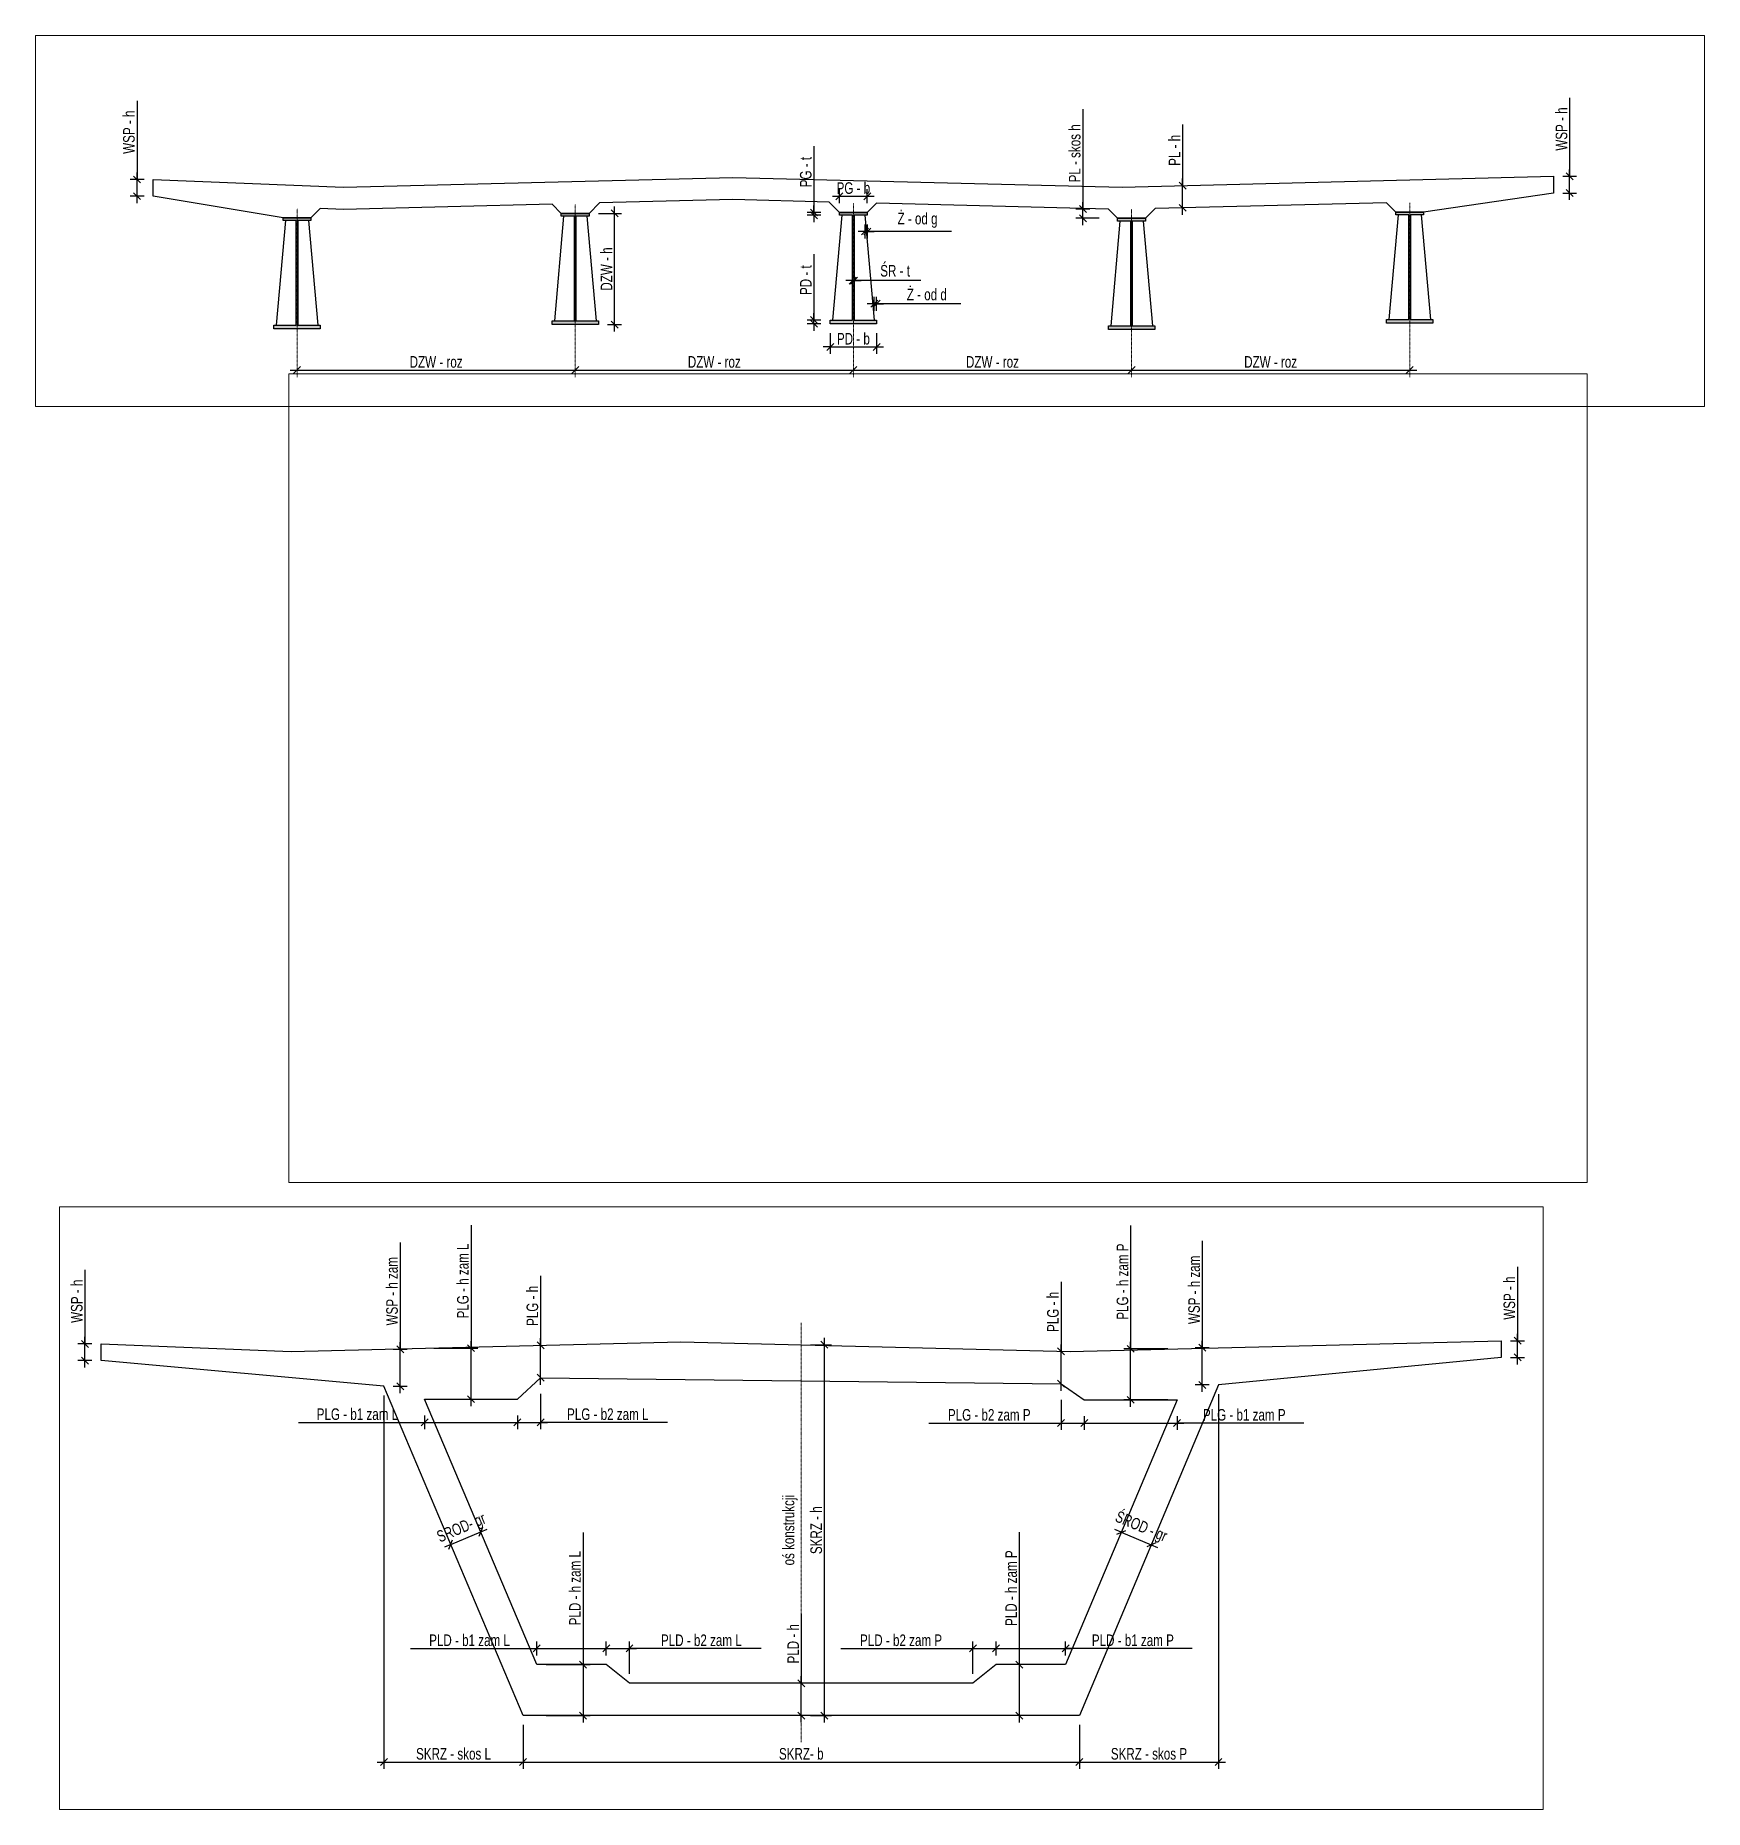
# Paper-space layout 'Układ1' of a CAD drawing. Header units: metres. Extents: x 8 to 188, y 28 to 219.
# The model-space entities are those that its viewports show. They can reach past a viewport. Long polylines and large blocks are cut down to what shows.
import ezdxf
from ezdxf.enums import TextEntityAlignment as Align

# ---------------------------------------------------------------- set-up
doc = ezdxf.new("R2010")
doc.units = ezdxf.units.M
doc.header["$MEASUREMENT"] = 0
doc.linetypes.add('CENTER', pattern=[2, 1.25, -0.25, 0.25, -0.25])
for name, color, linetype in [('AII_M_konstrukcja beton', 3, 'Continuous'), ('AII_M_konstrukcja stal', 8, 'Continuous'), ('AII_M_kreskowanie', 8, 'Continuous'), ('AII_M_opis', 1, 'Continuous'), ('AII_M_wymiary', 9, 'Continuous')]:
    doc.layers.add(name, color=color, linetype=linetype)
doc.layers.add('AII_M_osie główne', color=9, linetype='CENTER', lineweight=18)
doc.layers.add('AII_M_pomoc', color=30, linetype='Continuous', plot=False)
doc.styles.add('AII_norm.', font='CDMSIMPL.shx', dxfattribs={"width": 0.75, "bigfont": 'CDMBIGPL.shx'})
doc.dimstyles.new('A2_M50MM', dxfattribs={"dimscale": 0.05, "dimtxt": 2.5, "dimasz": 1.5, "dimexe": 1.5, "dimexo": 2, "dimgap": 0.5, "dimtad": 1, "dimdec": 0, "dimlfac": 1000, "dimrnd": 5, "dimzin": 9, "dimtxsty": 'AII_norm.', "dimblk": 'OBLIQUE', "dimcen": 2.5, "dimdle": 1.5, "dimclrd": 256, "dimclre": 256, "dimclrt": 1, "dimadec": 1, "dimazin": 2, "dimtfac": 1, "dimtdec": 0, "dimtix": 1, "dimtmove": 1, "dimatfit": 3, "dimfxl": 1, "dimtvp": 1, "dimtfillclr": 256, "dimtolj": 1, "dimtzin": 0, "dimarcsym": 0})

psp = doc.layouts.new('Układ1')

msp = doc.modelspace()

# ---------------------------------------------------------------- texts
at = {"layer": 'AII_M_opis', "style": 'AII_norm.', "width": 0.75}
msp.add_text('oś konstrukcji', height=0.125, rotation=90, dxfattribs=at).set_placement((34.8597, 15.6766), align=Align.CENTER)

# ---------------------------------------------------------------- blocks, each defined once
blk = doc.blocks.new('_OBLIQUE')
at = {"color": 0, "linetype": 'ByBlock'}
blk.add_line((-0.5, -0.5), (0.5, 0.5), dxfattribs=at)
blk = doc.blocks.new('*D87')
at = {"layer": 'AII_M_wymiary', "lineweight": -2, "transparency": 16777216}
for p, q in [((35.1847, 13.6016), (35.1847, 17.7516)), ((35.0347, 17.6766), (35.2597, 17.6766)), ((35.0347, 13.6766), (35.2597, 13.6766))]:
    blk.add_line(p, q, dxfattribs=at)
at = {"layer": 'Defpoints', "color": 0, "transparency": 16777216}
for p in [(34.9347, 17.6766), (35.1847, 17.6766), (34.9347, 13.6766)]:
    blk.add_point(p, dxfattribs=at)
at = {"layer": 'AII_M_wymiary', "lineweight": -2, "transparency": 16777216, "xscale": 0.07500000000000001, "yscale": 0.07500000000000001, "zscale": 0.07500000000000001}
for p, rotation in [((35.1847, 17.6766), 90), ((35.1847, 13.6766), 270)]:
    blk.add_blockref('_OBLIQUE', p, dxfattribs=dict(at, rotation=rotation))
at = {"layer": 'AII_M_wymiary', "color": 1, "transparency": 16777216, "insert": (35.0972, 15.6766), "char_height": 0.125, "attachment_point": 5, "rotation": 90, "style": 'AII_norm.'}
blk.add_mtext('\\A1;SKRZ - h', dxfattribs=at)
blk = doc.blocks.new('*D88')
at = {"layer": 'AII_M_wymiary', "lineweight": -2, "transparency": 16777216}
for p, q in [((29.5117, 16.84), (30.8733, 16.84)), ((30.7983, 16.84), (31.9483, 16.84)), ((30.8733, 16.915), (30.8733, 16.765)), ((31.8733, 16.915), (31.8733, 16.765))]:
    blk.add_line(p, q, dxfattribs=at)
at = {"layer": 'Defpoints', "color": 0, "transparency": 16777216}
for p in [(30.8733, 17.09), (31.8733, 17.09), (31.8733, 16.84)]:
    blk.add_point(p, dxfattribs=at)
at = {"layer": 'AII_M_wymiary', "lineweight": -2, "transparency": 16777216, "xscale": 0.07500000000000001, "yscale": 0.07500000000000001, "zscale": 0.07500000000000001, "rotation": 180}
blk.add_blockref('_OBLIQUE', (30.8733, 16.84), dxfattribs=at)
at = {"layer": 'AII_M_wymiary', "lineweight": -2, "transparency": 16777216, "xscale": 0.07500000000000001, "yscale": 0.07500000000000001, "zscale": 0.07500000000000001}
blk.add_blockref('_OBLIQUE', (31.8733, 16.84), dxfattribs=at)
at = {"layer": 'AII_M_wymiary', "color": 1, "transparency": 16777216, "insert": (30.1483, 16.9275), "char_height": 0.125, "attachment_point": 5, "style": 'AII_norm.'}
blk.add_mtext('\\A1;PLG - b1 zam L', dxfattribs=at)
blk = doc.blocks.new('*D89')
at = {"layer": 'AII_M_wymiary', "lineweight": -2, "transparency": 16777216}
for p, q in [((32.1233, 17.1463), (32.1233, 16.765)), ((31.7983, 16.84), (32.1983, 16.84)), ((31.8733, 16.915), (31.8733, 16.765)), ((33.4938, 16.84), (32.1233, 16.84))]:
    blk.add_line(p, q, dxfattribs=at)
at = {"layer": 'Defpoints', "color": 0, "transparency": 16777216}
for p in [(32.1233, 17.3213), (31.8733, 17.09), (32.1233, 16.84)]:
    blk.add_point(p, dxfattribs=at)
at = {"layer": 'AII_M_wymiary', "lineweight": -2, "transparency": 16777216, "xscale": 0.07500000000000001, "yscale": 0.07500000000000001, "zscale": 0.07500000000000001, "rotation": 180}
blk.add_blockref('_OBLIQUE', (31.8733, 16.84), dxfattribs=at)
at = {"layer": 'AII_M_wymiary', "lineweight": -2, "transparency": 16777216, "xscale": 0.07500000000000001, "yscale": 0.07500000000000001, "zscale": 0.07500000000000001}
blk.add_blockref('_OBLIQUE', (32.1233, 16.84), dxfattribs=at)
at = {"layer": 'AII_M_wymiary', "color": 1, "transparency": 16777216, "insert": (32.8483, 16.9275), "char_height": 0.125, "attachment_point": 5, "style": 'AII_norm.'}
blk.add_mtext('\\A1;PLG - b2 zam L', dxfattribs=at)
blk = doc.blocks.new('*D90')
at = {"layer": 'AII_M_wymiary', "lineweight": -2, "transparency": 16777216}
for p, q in [((37.9872, 16.9079), (37.9872, 16.7579)), ((38.9872, 16.9079), (38.9872, 16.7579)), ((37.9122, 16.8329), (39.0622, 16.8329)), ((40.3533, 16.8329), (38.9872, 16.8329))]:
    blk.add_line(p, q, dxfattribs=at)
at = {"layer": 'Defpoints', "color": 0, "transparency": 16777216}
for p in [(37.9872, 17.0829), (38.9872, 17.0829), (38.9872, 16.8329)]:
    blk.add_point(p, dxfattribs=at)
at = {"layer": 'AII_M_wymiary', "lineweight": -2, "transparency": 16777216, "xscale": 0.07500000000000001, "yscale": 0.07500000000000001, "zscale": 0.07500000000000001, "rotation": 180}
blk.add_blockref('_OBLIQUE', (37.9872, 16.8329), dxfattribs=at)
at = {"layer": 'AII_M_wymiary', "lineweight": -2, "transparency": 16777216, "xscale": 0.07500000000000001, "yscale": 0.07500000000000001, "zscale": 0.07500000000000001}
blk.add_blockref('_OBLIQUE', (38.9872, 16.8329), dxfattribs=at)
at = {"layer": 'AII_M_wymiary', "color": 1, "transparency": 16777216, "insert": (39.7122, 16.9204), "char_height": 0.125, "attachment_point": 5, "style": 'AII_norm.'}
blk.add_mtext('\\A1;PLG - b1 zam P', dxfattribs=at)
blk = doc.blocks.new('*D91')
at = {"layer": 'AII_M_wymiary', "lineweight": -2, "transparency": 16777216}
for p, q in [((37.7372, 17.0815), (37.7372, 16.7579)), ((37.9872, 16.9079), (37.9872, 16.7579)), ((36.3122, 16.8329), (37.7372, 16.8329)), ((37.6622, 16.8329), (38.0622, 16.8329))]:
    blk.add_line(p, q, dxfattribs=at)
at = {"layer": 'Defpoints', "color": 0, "transparency": 16777216}
for p in [(37.7372, 17.2565), (37.9872, 17.0829), (37.9872, 16.8329)]:
    blk.add_point(p, dxfattribs=at)
at = {"layer": 'AII_M_wymiary', "lineweight": -2, "transparency": 16777216, "xscale": 0.07500000000000001, "yscale": 0.07500000000000001, "zscale": 0.07500000000000001, "rotation": 180}
blk.add_blockref('_OBLIQUE', (37.7372, 16.8329), dxfattribs=at)
at = {"layer": 'AII_M_wymiary', "lineweight": -2, "transparency": 16777216, "xscale": 0.07500000000000001, "yscale": 0.07500000000000001, "zscale": 0.07500000000000001}
blk.add_blockref('_OBLIQUE', (37.9872, 16.8329), dxfattribs=at)
at = {"layer": 'AII_M_wymiary', "color": 1, "transparency": 16777216, "insert": (36.9622, 16.9204), "char_height": 0.125, "attachment_point": 5, "style": 'AII_norm.'}
blk.add_mtext('\\A1;PLG - b2 zam P', dxfattribs=at)
blk = doc.blocks.new('*D92')
at = {"layer": 'AII_M_wymiary', "lineweight": -2, "transparency": 16777216}
for p, q in [((27.2097, 18.4836), (27.2097, 17.6861)), ((27.2097, 17.4311), (27.2097, 17.7611)), ((27.2847, 17.6861), (27.1347, 17.6861)), ((27.2847, 17.5061), (27.1347, 17.5061))]:
    blk.add_line(p, q, dxfattribs=at)
at = {"layer": 'Defpoints', "color": 0, "transparency": 16777216}
for p in [(27.2097, 17.6861), (27.3847, 17.6861), (27.3847, 17.5061)]:
    blk.add_point(p, dxfattribs=at)
at = {"layer": 'AII_M_wymiary', "lineweight": -2, "transparency": 16777216, "xscale": 0.07500000000000001, "yscale": 0.07500000000000001, "zscale": 0.07500000000000001}
for p, rotation in [((27.2097, 17.6861), 90), ((27.2097, 17.5061), 270)]:
    blk.add_blockref('_OBLIQUE', p, dxfattribs=dict(at, rotation=rotation))
at = {"layer": 'AII_M_wymiary', "color": 1, "transparency": 16777216, "insert": (27.1222, 18.1461), "char_height": 0.125, "attachment_point": 5, "rotation": 90, "style": 'AII_norm.'}
blk.add_mtext('\\A1;WSP - h', dxfattribs=at)
blk = doc.blocks.new('*D93')
at = {"layer": 'AII_M_wymiary', "lineweight": -2, "transparency": 16777216}
for p, q in [((42.6597, 18.5178), (42.6597, 17.7203)), ((42.6597, 17.4653), (42.6597, 17.7953)), ((42.5847, 17.7203), (42.7347, 17.7203)), ((42.5847, 17.5403), (42.7347, 17.5403))]:
    blk.add_line(p, q, dxfattribs=at)
at = {"layer": 'Defpoints', "color": 0, "transparency": 16777216}
for p in [(42.4847, 17.7203), (42.6597, 17.7203), (42.4847, 17.5403)]:
    blk.add_point(p, dxfattribs=at)
at = {"layer": 'AII_M_wymiary', "lineweight": -2, "transparency": 16777216, "xscale": 0.07500000000000001, "yscale": 0.07500000000000001, "zscale": 0.07500000000000001}
for p, rotation in [((42.6597, 17.7203), 90), ((42.6597, 17.5403), 270)]:
    blk.add_blockref('_OBLIQUE', p, dxfattribs=dict(at, rotation=rotation))
at = {"layer": 'AII_M_wymiary', "color": 1, "transparency": 16777216, "insert": (42.5722, 18.1803), "char_height": 0.125, "attachment_point": 5, "rotation": 90, "style": 'AII_norm.'}
blk.add_mtext('\\A1;WSP - h', dxfattribs=at)
blk = doc.blocks.new('*D94')
at = {"layer": 'AII_M_wymiary', "lineweight": -2, "transparency": 16777216}
for p, q in [((30.6097, 18.7813), (30.6097, 17.6291)), ((30.6097, 17.1541), (30.6097, 17.7041)), ((30.5347, 17.6291), (30.6847, 17.6291)), ((30.5347, 17.2291), (30.6847, 17.2291))]:
    blk.add_line(p, q, dxfattribs=at)
at = {"layer": 'Defpoints', "color": 0, "transparency": 16777216}
for p in [(30.4347, 17.6291), (30.6097, 17.6291), (30.4347, 17.2291)]:
    blk.add_point(p, dxfattribs=at)
at = {"layer": 'AII_M_wymiary', "lineweight": -2, "transparency": 16777216, "xscale": 0.07500000000000001, "yscale": 0.07500000000000001, "zscale": 0.07500000000000001}
for p, rotation in [((30.6097, 17.6291), 90), ((30.6097, 17.2291), 270)]:
    blk.add_blockref('_OBLIQUE', p, dxfattribs=dict(at, rotation=rotation))
at = {"layer": 'AII_M_wymiary', "color": 1, "transparency": 16777216, "insert": (30.5222, 18.2541), "char_height": 0.125, "attachment_point": 5, "rotation": 90, "style": 'AII_norm.'}
blk.add_mtext('\\A1;WSP - h zam', dxfattribs=at)
blk = doc.blocks.new('*D95')
at = {"layer": 'AII_M_wymiary', "lineweight": -2, "transparency": 16777216}
for p, q in [((39.2597, 18.7963), (39.2597, 17.6441)), ((39.2597, 17.1691), (39.2597, 17.7191)), ((39.3347, 17.6441), (39.1847, 17.6441)), ((39.3347, 17.2441), (39.1847, 17.2441))]:
    blk.add_line(p, q, dxfattribs=at)
at = {"layer": 'Defpoints', "color": 0, "transparency": 16777216}
for p in [(39.2597, 17.6441), (39.4347, 17.6441), (39.4347, 17.2441)]:
    blk.add_point(p, dxfattribs=at)
at = {"layer": 'AII_M_wymiary', "lineweight": -2, "transparency": 16777216, "xscale": 0.07500000000000001, "yscale": 0.07500000000000001, "zscale": 0.07500000000000001}
for p, rotation in [((39.2597, 17.6441), 90), ((39.2597, 17.2441), 270)]:
    blk.add_blockref('_OBLIQUE', p, dxfattribs=dict(at, rotation=rotation))
at = {"layer": 'AII_M_wymiary', "color": 1, "transparency": 16777216, "insert": (39.1722, 18.2691), "char_height": 0.125, "attachment_point": 5, "rotation": 90, "style": 'AII_norm.'}
blk.add_mtext('\\A1;WSP - h zam', dxfattribs=at)
blk = doc.blocks.new('*D96')
at = {"layer": 'AII_M_wymiary', "lineweight": -2, "transparency": 16777216}
for p, q in [((31.3733, 18.9659), (31.3733, 17.64)), ((31.3733, 17.015), (31.3733, 17.715)), ((30.9733, 17.64), (31.4483, 17.64)), ((30.9733, 17.09), (31.4483, 17.09))]:
    blk.add_line(p, q, dxfattribs=at)
at = {"layer": 'Defpoints', "color": 0, "transparency": 16777216}
for p in [(30.8733, 17.64), (31.3733, 17.64), (30.8733, 17.09)]:
    blk.add_point(p, dxfattribs=at)
at = {"layer": 'AII_M_wymiary', "lineweight": -2, "transparency": 16777216, "xscale": 0.07500000000000001, "yscale": 0.07500000000000001, "zscale": 0.07500000000000001}
for p, rotation in [((31.3733, 17.64), 90), ((31.3733, 17.09), 270)]:
    blk.add_blockref('_OBLIQUE', p, dxfattribs=dict(at, rotation=rotation))
at = {"layer": 'AII_M_wymiary', "color": 1, "transparency": 16777216, "insert": (31.2858, 18.365), "char_height": 0.125, "attachment_point": 5, "rotation": 90, "style": 'AII_norm.'}
blk.add_mtext('\\A1;PLG - h zam L', dxfattribs=at)
blk = doc.blocks.new('*D97')
at = {"layer": 'AII_M_wymiary', "lineweight": -2, "transparency": 16777216}
for p, q in [((38.4872, 18.9632), (38.4872, 17.6329)), ((38.4872, 17.0079), (38.4872, 17.7079)), ((38.8872, 17.6329), (38.4122, 17.6329)), ((38.8872, 17.0829), (38.4122, 17.0829))]:
    blk.add_line(p, q, dxfattribs=at)
at = {"layer": 'Defpoints', "color": 0, "transparency": 16777216}
for p in [(38.4872, 17.6329), (38.9872, 17.6329), (38.9872, 17.0829)]:
    blk.add_point(p, dxfattribs=at)
at = {"layer": 'AII_M_wymiary', "lineweight": -2, "transparency": 16777216, "xscale": 0.07500000000000001, "yscale": 0.07500000000000001, "zscale": 0.07500000000000001}
for p, rotation in [((38.4872, 17.6329), 90), ((38.4872, 17.0829), 270)]:
    blk.add_blockref('_OBLIQUE', p, dxfattribs=dict(at, rotation=rotation))
at = {"layer": 'AII_M_wymiary', "color": 1, "transparency": 16777216, "insert": (38.3997, 18.3579), "char_height": 0.125, "attachment_point": 5, "rotation": 90, "style": 'AII_norm.'}
blk.add_mtext('\\A1;PLG - h zam P', dxfattribs=at)
blk = doc.blocks.new('*D98')
at = {"layer": 'AII_M_wymiary', "lineweight": -2, "transparency": 16777216}
for p, q in [((30.4347, 17.1291), (30.4347, 13.1016)), ((31.9347, 13.5766), (31.9347, 13.1016)), ((30.3597, 13.1766), (32.0097, 13.1766))]:
    blk.add_line(p, q, dxfattribs=at)
at = {"layer": 'Defpoints', "color": 0, "transparency": 16777216}
for p in [(30.4347, 17.2291), (31.9347, 13.6766), (31.9347, 13.1766)]:
    blk.add_point(p, dxfattribs=at)
at = {"layer": 'AII_M_wymiary', "lineweight": -2, "transparency": 16777216, "xscale": 0.07500000000000001, "yscale": 0.07500000000000001, "zscale": 0.07500000000000001, "rotation": 180}
blk.add_blockref('_OBLIQUE', (30.4347, 13.1766), dxfattribs=at)
at = {"layer": 'AII_M_wymiary', "lineweight": -2, "transparency": 16777216, "xscale": 0.07500000000000001, "yscale": 0.07500000000000001, "zscale": 0.07500000000000001}
blk.add_blockref('_OBLIQUE', (31.9347, 13.1766), dxfattribs=at)
at = {"layer": 'AII_M_wymiary', "color": 1, "transparency": 16777216, "insert": (31.1847, 13.2641), "char_height": 0.125, "attachment_point": 5, "style": 'AII_norm.'}
blk.add_mtext('\\A1;SKRZ - skos L', dxfattribs=at)
blk = doc.blocks.new('*D99')
at = {"layer": 'AII_M_wymiary', "lineweight": -2, "transparency": 16777216}
for p, q in [((31.9347, 13.5766), (31.9347, 13.1016)), ((37.9347, 13.5766), (37.9347, 13.1016)), ((31.8597, 13.1766), (38.0097, 13.1766))]:
    blk.add_line(p, q, dxfattribs=at)
at = {"layer": 'Defpoints', "color": 0, "transparency": 16777216}
for p in [(31.9347, 13.6766), (37.9347, 13.6766), (37.9347, 13.1766)]:
    blk.add_point(p, dxfattribs=at)
at = {"layer": 'AII_M_wymiary', "lineweight": -2, "transparency": 16777216, "xscale": 0.07500000000000001, "yscale": 0.07500000000000001, "zscale": 0.07500000000000001, "rotation": 180}
blk.add_blockref('_OBLIQUE', (31.9347, 13.1766), dxfattribs=at)
at = {"layer": 'AII_M_wymiary', "lineweight": -2, "transparency": 16777216, "xscale": 0.07500000000000001, "yscale": 0.07500000000000001, "zscale": 0.07500000000000001}
blk.add_blockref('_OBLIQUE', (37.9347, 13.1766), dxfattribs=at)
at = {"layer": 'AII_M_wymiary', "color": 1, "transparency": 16777216, "insert": (34.9347, 13.2641), "char_height": 0.125, "attachment_point": 5, "style": 'AII_norm.'}
blk.add_mtext('\\A1;SKRZ- b', dxfattribs=at)
blk = doc.blocks.new('*D100')
at = {"layer": 'AII_M_wymiary', "lineweight": -2, "transparency": 16777216}
for p, q in [((39.4347, 17.1441), (39.4347, 13.1016)), ((37.9347, 13.5766), (37.9347, 13.1016)), ((37.8597, 13.1766), (39.5097, 13.1766))]:
    blk.add_line(p, q, dxfattribs=at)
at = {"layer": 'Defpoints', "color": 0, "transparency": 16777216}
for p in [(39.4347, 17.2441), (37.9347, 13.6766), (39.4347, 13.1766)]:
    blk.add_point(p, dxfattribs=at)
at = {"layer": 'AII_M_wymiary', "lineweight": -2, "transparency": 16777216, "xscale": 0.07500000000000001, "yscale": 0.07500000000000001, "zscale": 0.07500000000000001, "rotation": 180}
blk.add_blockref('_OBLIQUE', (37.9347, 13.1766), dxfattribs=at)
at = {"layer": 'AII_M_wymiary', "lineweight": -2, "transparency": 16777216, "xscale": 0.07500000000000001, "yscale": 0.07500000000000001, "zscale": 0.07500000000000001}
blk.add_blockref('_OBLIQUE', (39.4347, 13.1766), dxfattribs=at)
at = {"layer": 'AII_M_wymiary', "color": 1, "transparency": 16777216, "insert": (38.6847, 13.2641), "char_height": 0.125, "attachment_point": 5, "style": 'AII_norm.'}
blk.add_mtext('\\A1;SKRZ - skos P', dxfattribs=at)
blk = doc.blocks.new('*D101')
at = {"layer": 'AII_M_wymiary', "lineweight": -2, "transparency": 16777216}
for p, q in [((32.5824, 15.6525), (32.5824, 14.2266)), ((32.5824, 14.3016), (32.5824, 13.6016)), ((32.1824, 14.2266), (32.6574, 14.2266)), ((32.1824, 13.6766), (32.6574, 13.6766))]:
    blk.add_line(p, q, dxfattribs=at)
at = {"layer": 'Defpoints', "color": 0, "transparency": 16777216}
for p in [(32.0824, 14.2266), (32.0824, 13.6766), (32.5824, 13.6766)]:
    blk.add_point(p, dxfattribs=at)
at = {"layer": 'AII_M_wymiary', "lineweight": -2, "transparency": 16777216, "xscale": 0.07500000000000001, "yscale": 0.07500000000000001, "zscale": 0.07500000000000001}
for p, rotation in [((32.5824, 14.2266), 90), ((32.5824, 13.6766), 270)]:
    blk.add_blockref('_OBLIQUE', p, dxfattribs=dict(at, rotation=rotation))
at = {"layer": 'AII_M_wymiary', "color": 1, "transparency": 16777216, "insert": (32.4949, 15.0516), "char_height": 0.125, "attachment_point": 5, "rotation": 90, "style": 'AII_norm.'}
blk.add_mtext('\\A1;PLD - h zam L', dxfattribs=at)
blk = doc.blocks.new('*D102')
at = {"layer": 'AII_M_wymiary', "lineweight": -2, "transparency": 16777216}
for p, q in [((37.2862, 15.6569), (37.2862, 14.2266)), ((37.2862, 14.3016), (37.2862, 13.6016)), ((37.6862, 14.2266), (37.2112, 14.2266)), ((37.6862, 13.6766), (37.2112, 13.6766))]:
    blk.add_line(p, q, dxfattribs=at)
at = {"layer": 'Defpoints', "color": 0, "transparency": 16777216}
for p in [(37.7862, 14.2266), (37.2862, 13.6766), (37.7862, 13.6766)]:
    blk.add_point(p, dxfattribs=at)
at = {"layer": 'AII_M_wymiary', "lineweight": -2, "transparency": 16777216, "xscale": 0.07500000000000001, "yscale": 0.07500000000000001, "zscale": 0.07500000000000001}
for p, rotation in [((37.2862, 14.2266), 90), ((37.2862, 13.6766), 270)]:
    blk.add_blockref('_OBLIQUE', p, dxfattribs=dict(at, rotation=rotation))
at = {"layer": 'AII_M_wymiary', "color": 1, "transparency": 16777216, "insert": (37.1987, 15.0516), "char_height": 0.125, "attachment_point": 5, "rotation": 90, "style": 'AII_norm.'}
blk.add_mtext('\\A1;PLD - h zam P', dxfattribs=at)
blk = doc.blocks.new('*D103')
at = {"layer": 'AII_M_wymiary', "lineweight": -2, "transparency": 16777216}
for p, q in [((34.9347, 14.7757), (34.9347, 14.0266)), ((34.9347, 13.6016), (34.9347, 14.1016))]:
    blk.add_line(p, q, dxfattribs=at)
at = {"layer": 'Defpoints', "color": 0, "transparency": 16777216}
for p in [(34.9347, 14.0266), (34.9347, 14.0266), (34.9347, 13.6766)]:
    blk.add_point(p, dxfattribs=at)
at = {"layer": 'AII_M_wymiary', "lineweight": -2, "transparency": 16777216, "xscale": 0.07500000000000001, "yscale": 0.07500000000000001, "zscale": 0.07500000000000001}
for p, rotation in [((34.9347, 14.0266), 90), ((34.9347, 13.6766), 270)]:
    blk.add_blockref('_OBLIQUE', p, dxfattribs=dict(at, rotation=rotation))
at = {"layer": 'AII_M_wymiary', "color": 1, "transparency": 16777216, "insert": (34.8472, 14.4516), "char_height": 0.125, "attachment_point": 5, "rotation": 90, "style": 'AII_norm.'}
blk.add_mtext('\\A1;PLD - h', dxfattribs=at)
blk = doc.blocks.new('*D104')
at = {"layer": 'AII_M_wymiary', "lineweight": -2, "transparency": 16777216}
for p, q in [((31.1554, 15.5222), (31.4778, 15.6583)), ((31.4778, 15.6583), (31.5469, 15.6875)), ((31.1554, 15.5222), (31.0863, 15.493))]:
    blk.add_line(p, q, dxfattribs=at)
at = {"layer": 'Defpoints', "color": 0, "lineweight": 25, "transparency": 16777216}
for p in [(31.4778, 15.6583), (31.4778, 15.6583), (31.1554, 15.5222)]:
    blk.add_point(p, dxfattribs=at)
at = {"layer": 'AII_M_wymiary', "lineweight": -2, "transparency": 16777216, "xscale": 0.07500000000000001, "yscale": 0.07500000000000001, "zscale": 0.07500000000000001}
for p, rotation in [((31.4778, 15.6583), 202.8913121019251), ((31.1554, 15.5222), 22.89131210192511)]:
    blk.add_blockref('_OBLIQUE', p, dxfattribs=dict(at, rotation=rotation))
at = {"layer": 'AII_M_wymiary', "color": 1, "transparency": 16777216, "insert": (31.2745, 15.69), "char_height": 0.125, "attachment_point": 5, "rotation": 22.89131, "style": 'AII_norm.'}
blk.add_mtext('\\A1;SROD- gr', dxfattribs=at)
blk = doc.blocks.new('*D105')
at = {"layer": 'AII_M_wymiary', "lineweight": -2, "transparency": 16777216}
for p, q in [((38.3867, 15.6547), (38.3176, 15.6838)), ((38.3867, 15.6547), (38.7094, 15.5191)), ((38.7094, 15.5191), (38.7785, 15.49))]:
    blk.add_line(p, q, dxfattribs=at)
at = {"layer": 'Defpoints', "color": 0, "transparency": 16777216}
for p in [(38.3867, 15.6547), (38.7094, 15.5191), (38.7094, 15.5191)]:
    blk.add_point(p, dxfattribs=at)
at = {"layer": 'AII_M_wymiary', "lineweight": -2, "transparency": 16777216, "xscale": 0.07500000000000001, "yscale": 0.07500000000000001, "zscale": 0.07500000000000001}
for p, rotation in [((38.3867, 15.6547), 337.1950718082134), ((38.7094, 15.5191), 157.1950718082135)]:
    blk.add_blockref('_OBLIQUE', p, dxfattribs=dict(at, rotation=rotation))
at = {"layer": 'AII_M_wymiary', "color": 1, "transparency": 16777216, "insert": (38.597, 15.7032), "char_height": 0.125, "attachment_point": 5, "rotation": 337.19507, "style": 'AII_norm.'}
blk.add_mtext('\\A1;ŚROD - gr', dxfattribs=at)
blk = doc.blocks.new('*D106')
at = {"layer": 'AII_M_wymiary', "lineweight": -2, "transparency": 16777216}
for p, q in [((32.0824, 14.3266), (32.0824, 14.4766)), ((32.8324, 14.3266), (32.8324, 14.4766)), ((30.7208, 14.4016), (32.0824, 14.4016)), ((32.0074, 14.4016), (32.9074, 14.4016))]:
    blk.add_line(p, q, dxfattribs=at)
at = {"layer": 'Defpoints', "color": 0, "transparency": 16777216}
for p in [(32.8324, 14.4016), (32.0824, 14.2266), (32.8324, 14.2266)]:
    blk.add_point(p, dxfattribs=at)
at = {"layer": 'AII_M_wymiary', "lineweight": -2, "transparency": 16777216, "xscale": 0.07500000000000001, "yscale": 0.07500000000000001, "zscale": 0.07500000000000001, "rotation": 180}
blk.add_blockref('_OBLIQUE', (32.0824, 14.4016), dxfattribs=at)
at = {"layer": 'AII_M_wymiary', "lineweight": -2, "transparency": 16777216, "xscale": 0.07500000000000001, "yscale": 0.07500000000000001, "zscale": 0.07500000000000001}
blk.add_blockref('_OBLIQUE', (32.8324, 14.4016), dxfattribs=at)
at = {"layer": 'AII_M_wymiary', "color": 1, "transparency": 16777216, "insert": (31.3574, 14.4891), "char_height": 0.125, "attachment_point": 5, "style": 'AII_norm.'}
blk.add_mtext('\\A1;PLD - b1 zam L', dxfattribs=at)
blk = doc.blocks.new('*D107')
at = {"layer": 'AII_M_wymiary', "lineweight": -2, "transparency": 16777216}
for p, q in [((32.8324, 14.3266), (32.8324, 14.4766)), ((33.0824, 14.1266), (33.0824, 14.4766)), ((32.7574, 14.4016), (33.1574, 14.4016)), ((34.5029, 14.4016), (33.0824, 14.4016))]:
    blk.add_line(p, q, dxfattribs=at)
at = {"layer": 'Defpoints', "color": 0, "transparency": 16777216}
for p in [(33.0824, 14.4016), (32.8324, 14.2266), (33.0824, 14.0266)]:
    blk.add_point(p, dxfattribs=at)
at = {"layer": 'AII_M_wymiary', "lineweight": -2, "transparency": 16777216, "xscale": 0.07500000000000001, "yscale": 0.07500000000000001, "zscale": 0.07500000000000001, "rotation": 180}
blk.add_blockref('_OBLIQUE', (32.8324, 14.4016), dxfattribs=at)
at = {"layer": 'AII_M_wymiary', "lineweight": -2, "transparency": 16777216, "xscale": 0.07500000000000001, "yscale": 0.07500000000000001, "zscale": 0.07500000000000001}
blk.add_blockref('_OBLIQUE', (33.0824, 14.4016), dxfattribs=at)
at = {"layer": 'AII_M_wymiary', "color": 1, "transparency": 16777216, "insert": (33.8574, 14.4891), "char_height": 0.125, "attachment_point": 5, "style": 'AII_norm.'}
blk.add_mtext('\\A1;PLD - b2 zam L', dxfattribs=at)
blk = doc.blocks.new('*D108')
at = {"layer": 'AII_M_wymiary', "lineweight": -2, "transparency": 16777216}
for p, q in [((37.0362, 14.3266), (37.0362, 14.4766)), ((37.7862, 14.3266), (37.7862, 14.4766)), ((36.9612, 14.4016), (37.8612, 14.4016)), ((39.1523, 14.4016), (37.7862, 14.4016))]:
    blk.add_line(p, q, dxfattribs=at)
at = {"layer": 'Defpoints', "color": 0, "transparency": 16777216}
for p in [(37.7862, 14.4016), (37.0362, 14.2266), (37.7862, 14.2266)]:
    blk.add_point(p, dxfattribs=at)
at = {"layer": 'AII_M_wymiary', "lineweight": -2, "transparency": 16777216, "xscale": 0.07500000000000001, "yscale": 0.07500000000000001, "zscale": 0.07500000000000001, "rotation": 180}
blk.add_blockref('_OBLIQUE', (37.0362, 14.4016), dxfattribs=at)
at = {"layer": 'AII_M_wymiary', "lineweight": -2, "transparency": 16777216, "xscale": 0.07500000000000001, "yscale": 0.07500000000000001, "zscale": 0.07500000000000001}
blk.add_blockref('_OBLIQUE', (37.7862, 14.4016), dxfattribs=at)
at = {"layer": 'AII_M_wymiary', "color": 1, "transparency": 16777216, "insert": (38.5112, 14.4891), "char_height": 0.125, "attachment_point": 5, "style": 'AII_norm.'}
blk.add_mtext('\\A1;PLD - b1 zam P', dxfattribs=at)
blk = doc.blocks.new('*D109')
at = {"layer": 'AII_M_wymiary', "lineweight": -2, "transparency": 16777216}
for p, q in [((36.7862, 14.1266), (36.7862, 14.4766)), ((37.0362, 14.3266), (37.0362, 14.4766)), ((35.3612, 14.4016), (36.7862, 14.4016)), ((36.7112, 14.4016), (37.1112, 14.4016))]:
    blk.add_line(p, q, dxfattribs=at)
at = {"layer": 'Defpoints', "color": 0, "transparency": 16777216}
for p in [(37.0362, 14.4016), (37.0362, 14.2266), (36.7862, 14.0266)]:
    blk.add_point(p, dxfattribs=at)
at = {"layer": 'AII_M_wymiary', "lineweight": -2, "transparency": 16777216, "xscale": 0.07500000000000001, "yscale": 0.07500000000000001, "zscale": 0.07500000000000001, "rotation": 180}
blk.add_blockref('_OBLIQUE', (36.7862, 14.4016), dxfattribs=at)
at = {"layer": 'AII_M_wymiary', "lineweight": -2, "transparency": 16777216, "xscale": 0.07500000000000001, "yscale": 0.07500000000000001, "zscale": 0.07500000000000001}
blk.add_blockref('_OBLIQUE', (37.0362, 14.4016), dxfattribs=at)
at = {"layer": 'AII_M_wymiary', "color": 1, "transparency": 16777216, "insert": (36.0112, 14.4891), "char_height": 0.125, "attachment_point": 5, "style": 'AII_norm.'}
blk.add_mtext('\\A1;PLD - b2 zam P', dxfattribs=at)
blk = doc.blocks.new('*D110')
at = {"layer": 'AII_M_wymiary', "lineweight": -2, "transparency": 16777216}
for p, q in [((37.7372, 18.3556), (37.7372, 17.6065)), ((37.7372, 17.1815), (37.7372, 17.6815))]:
    blk.add_line(p, q, dxfattribs=at)
at = {"layer": 'Defpoints', "color": 0, "transparency": 16777216}
for p in [(37.7372, 17.6065), (37.7372, 17.6065), (37.7372, 17.2565)]:
    blk.add_point(p, dxfattribs=at)
at = {"layer": 'AII_M_wymiary', "lineweight": -2, "transparency": 16777216, "xscale": 0.07500000000000001, "yscale": 0.07500000000000001, "zscale": 0.07500000000000001}
for p, rotation in [((37.7372, 17.6065), 90), ((37.7372, 17.2565), 270)]:
    blk.add_blockref('_OBLIQUE', p, dxfattribs=dict(at, rotation=rotation))
at = {"layer": 'AII_M_wymiary', "color": 1, "transparency": 16777216, "insert": (37.6497, 18.0315), "char_height": 0.125, "attachment_point": 5, "rotation": 90, "style": 'AII_norm.'}
blk.add_mtext('\\A1;PLG - h', dxfattribs=at)
blk = doc.blocks.new('*D111')
at = {"layer": 'AII_M_wymiary', "lineweight": -2, "transparency": 16777216}
for p, q in [((32.1233, 18.4204), (32.1233, 17.6713)), ((32.1233, 17.2463), (32.1233, 17.7463))]:
    blk.add_line(p, q, dxfattribs=at)
at = {"layer": 'Defpoints', "color": 0, "transparency": 16777216}
for p in [(32.1233, 17.6713), (32.1233, 17.6713), (32.1233, 17.3213)]:
    blk.add_point(p, dxfattribs=at)
at = {"layer": 'AII_M_wymiary', "lineweight": -2, "transparency": 16777216, "xscale": 0.07500000000000001, "yscale": 0.07500000000000001, "zscale": 0.07500000000000001}
for p, rotation in [((32.1233, 17.6713), 90), ((32.1233, 17.3213), 270)]:
    blk.add_blockref('_OBLIQUE', p, dxfattribs=dict(at, rotation=rotation))
at = {"layer": 'AII_M_wymiary', "color": 1, "transparency": 16777216, "insert": (32.0358, 18.0963), "char_height": 0.125, "attachment_point": 5, "rotation": 90, "style": 'AII_norm.'}
blk.add_mtext('\\A1;PLG - h', dxfattribs=at)
blk = doc.blocks.new('*D131')
at = {"layer": 'AII_M_wymiary', "lineweight": -2, "transparency": 16777216}
blk.add_line((28.9856, 30.5344), (32.1356, 30.5344), dxfattribs=at)
at = {"layer": 'Defpoints', "color": 0, "transparency": 16777216}
for p in [(32.0606, 30.5344), (29.0606, 30.4594), (32.0606, 30.4594)]:
    blk.add_point(p, dxfattribs=at)
at = {"layer": 'AII_M_wymiary', "lineweight": -2, "transparency": 16777216, "xscale": 0.07500000000000001, "yscale": 0.07500000000000001, "zscale": 0.07500000000000001, "rotation": 180}
blk.add_blockref('_OBLIQUE', (29.0606, 30.5344), dxfattribs=at)
at = {"layer": 'AII_M_wymiary', "lineweight": -2, "transparency": 16777216, "xscale": 0.07500000000000001, "yscale": 0.07500000000000001, "zscale": 0.07500000000000001}
blk.add_blockref('_OBLIQUE', (32.0606, 30.5344), dxfattribs=at)
at = {"layer": 'AII_M_wymiary', "color": 1, "transparency": 16777216, "insert": (30.5606, 30.6219), "char_height": 0.125, "attachment_point": 5, "style": 'AII_norm.'}
blk.add_mtext('\\A1;DZW - roz', dxfattribs=at)
blk = doc.blocks.new('*D132')
at = {"layer": 'AII_M_wymiary', "lineweight": -2, "transparency": 16777216}
blk.add_line((31.9856, 30.5344), (35.1356, 30.5344), dxfattribs=at)
at = {"layer": 'Defpoints', "color": 0, "transparency": 16777216}
for p in [(35.0606, 30.5344), (32.0606, 30.4594), (35.0606, 30.4594)]:
    blk.add_point(p, dxfattribs=at)
at = {"layer": 'AII_M_wymiary', "lineweight": -2, "transparency": 16777216, "xscale": 0.07500000000000001, "yscale": 0.07500000000000001, "zscale": 0.07500000000000001, "rotation": 180}
blk.add_blockref('_OBLIQUE', (32.0606, 30.5344), dxfattribs=at)
at = {"layer": 'AII_M_wymiary', "lineweight": -2, "transparency": 16777216, "xscale": 0.07500000000000001, "yscale": 0.07500000000000001, "zscale": 0.07500000000000001}
blk.add_blockref('_OBLIQUE', (35.0606, 30.5344), dxfattribs=at)
at = {"layer": 'AII_M_wymiary', "color": 1, "transparency": 16777216, "insert": (33.5606, 30.6219), "char_height": 0.125, "attachment_point": 5, "style": 'AII_norm.'}
blk.add_mtext('\\A1;DZW - roz', dxfattribs=at)
blk = doc.blocks.new('*D133')
at = {"layer": 'AII_M_wymiary', "lineweight": -2, "transparency": 16777216}
blk.add_line((34.9856, 30.5344), (38.1356, 30.5344), dxfattribs=at)
at = {"layer": 'Defpoints', "color": 0, "transparency": 16777216}
for p in [(38.0606, 30.5344), (35.0606, 30.4594), (38.0606, 30.4594)]:
    blk.add_point(p, dxfattribs=at)
at = {"layer": 'AII_M_wymiary', "lineweight": -2, "transparency": 16777216, "xscale": 0.07500000000000001, "yscale": 0.07500000000000001, "zscale": 0.07500000000000001, "rotation": 180}
blk.add_blockref('_OBLIQUE', (35.0606, 30.5344), dxfattribs=at)
at = {"layer": 'AII_M_wymiary', "lineweight": -2, "transparency": 16777216, "xscale": 0.07500000000000001, "yscale": 0.07500000000000001, "zscale": 0.07500000000000001}
blk.add_blockref('_OBLIQUE', (38.0606, 30.5344), dxfattribs=at)
at = {"layer": 'AII_M_wymiary', "color": 1, "transparency": 16777216, "insert": (36.5606, 30.6219), "char_height": 0.125, "attachment_point": 5, "style": 'AII_norm.'}
blk.add_mtext('\\A1;DZW - roz', dxfattribs=at)
blk = doc.blocks.new('*D134')
at = {"layer": 'AII_M_wymiary', "lineweight": -2, "transparency": 16777216}
blk.add_line((37.9856, 30.5344), (41.1356, 30.5344), dxfattribs=at)
at = {"layer": 'Defpoints', "color": 0, "transparency": 16777216}
for p in [(41.0606, 30.5344), (38.0606, 30.4594), (41.0606, 30.4594)]:
    blk.add_point(p, dxfattribs=at)
at = {"layer": 'AII_M_wymiary', "lineweight": -2, "transparency": 16777216, "xscale": 0.07500000000000001, "yscale": 0.07500000000000001, "zscale": 0.07500000000000001, "rotation": 180}
blk.add_blockref('_OBLIQUE', (38.0606, 30.5344), dxfattribs=at)
at = {"layer": 'AII_M_wymiary', "lineweight": -2, "transparency": 16777216, "xscale": 0.07500000000000001, "yscale": 0.07500000000000001, "zscale": 0.07500000000000001}
blk.add_blockref('_OBLIQUE', (41.0606, 30.5344), dxfattribs=at)
at = {"layer": 'AII_M_wymiary', "color": 1, "transparency": 16777216, "insert": (39.5606, 30.6219), "char_height": 0.125, "attachment_point": 5, "style": 'AII_norm.'}
blk.add_mtext('\\A1;DZW - roz', dxfattribs=at)
blk = doc.blocks.new('*D135')
at = {"layer": 'AII_M_wymiary', "lineweight": -2, "transparency": 16777216}
for p, q in [((27.3356, 33.4377), (27.3356, 32.5902)), ((27.3356, 32.3352), (27.3356, 32.6652)), ((27.4106, 32.5902), (27.2606, 32.5902)), ((27.4106, 32.4102), (27.2606, 32.4102))]:
    blk.add_line(p, q, dxfattribs=at)
at = {"layer": 'Defpoints', "color": 0, "transparency": 16777216}
for p in [(27.3356, 32.5902), (27.5106, 32.5902), (27.5106, 32.4102)]:
    blk.add_point(p, dxfattribs=at)
at = {"layer": 'AII_M_wymiary', "lineweight": -2, "transparency": 16777216, "xscale": 0.07500000000000001, "yscale": 0.07500000000000001, "zscale": 0.07500000000000001}
for p, rotation in [((27.3356, 32.5902), 90), ((27.3356, 32.4102), 270)]:
    blk.add_blockref('_OBLIQUE', p, dxfattribs=dict(at, rotation=rotation))
at = {"layer": 'AII_M_wymiary', "color": 1, "transparency": 16777216, "insert": (27.2481, 33.1002), "char_height": 0.125, "attachment_point": 5, "rotation": 90, "style": 'AII_norm.'}
blk.add_mtext('\\A1;WSP - h', dxfattribs=at)
blk = doc.blocks.new('*D136')
at = {"layer": 'AII_M_wymiary', "lineweight": -2, "transparency": 16777216}
for p, q in [((42.7856, 33.4719), (42.7856, 32.6244)), ((42.7106, 32.6244), (42.8606, 32.6244)), ((42.7856, 32.3694), (42.7856, 32.6994)), ((42.7106, 32.4444), (42.8606, 32.4444))]:
    blk.add_line(p, q, dxfattribs=at)
at = {"layer": 'Defpoints', "color": 0, "transparency": 16777216}
for p in [(42.6106, 32.6244), (42.7856, 32.6244), (42.6106, 32.4444)]:
    blk.add_point(p, dxfattribs=at)
at = {"layer": 'AII_M_wymiary', "lineweight": -2, "transparency": 16777216, "xscale": 0.07500000000000001, "yscale": 0.07500000000000001, "zscale": 0.07500000000000001}
for p, rotation in [((42.7856, 32.6244), 90), ((42.7856, 32.4444), 270)]:
    blk.add_blockref('_OBLIQUE', p, dxfattribs=dict(at, rotation=rotation))
at = {"layer": 'AII_M_wymiary', "color": 1, "transparency": 16777216, "insert": (42.6981, 33.1344), "char_height": 0.125, "attachment_point": 5, "rotation": 90, "style": 'AII_norm.'}
blk.add_mtext('\\A1;WSP - h', dxfattribs=at)
blk = doc.blocks.new('*D137')
at = {"layer": 'AII_M_wymiary', "lineweight": -2, "transparency": 16777216}
for p, q in [((38.6106, 33.1817), (38.6106, 32.5244)), ((38.6106, 32.2094), (38.6106, 32.5994))]:
    blk.add_line(p, q, dxfattribs=at)
at = {"layer": 'Defpoints', "color": 0, "transparency": 16777216}
for p in [(38.6106, 32.5244), (38.6106, 32.5244), (38.6106, 32.2844)]:
    blk.add_point(p, dxfattribs=at)
at = {"layer": 'AII_M_wymiary', "lineweight": -2, "transparency": 16777216, "xscale": 0.07500000000000001, "yscale": 0.07500000000000001, "zscale": 0.07500000000000001}
for p, rotation in [((38.6106, 32.5244), 90), ((38.6106, 32.2844), 270)]:
    blk.add_blockref('_OBLIQUE', p, dxfattribs=dict(at, rotation=rotation))
at = {"layer": 'AII_M_wymiary', "color": 1, "transparency": 16777216, "insert": (38.5231, 32.9044), "char_height": 0.125, "attachment_point": 5, "rotation": 90, "style": 'AII_norm.'}
blk.add_mtext('\\A1;PL - h', dxfattribs=at)
blk = doc.blocks.new('*D138')
at = {"layer": 'AII_M_wymiary', "lineweight": -2, "transparency": 16777216}
for p, q in [((34.8106, 30.9344), (34.8106, 30.7094)), ((35.3106, 30.9344), (35.3106, 30.7094)), ((34.8106, 30.7844), (34.7356, 30.7844)), ((34.8106, 30.7844), (35.3106, 30.7844)), ((35.3106, 30.7844), (35.3856, 30.7844))]:
    blk.add_line(p, q, dxfattribs=at)
at = {"layer": 'Defpoints', "color": 0, "transparency": 16777216}
for p in [(34.8106, 31.0344), (35.3106, 31.0344), (35.3106, 30.7844)]:
    blk.add_point(p, dxfattribs=at)
at = {"layer": 'AII_M_wymiary', "lineweight": -2, "transparency": 16777216, "xscale": 0.07500000000000001, "yscale": 0.07500000000000001, "zscale": 0.07500000000000001}
blk.add_blockref('_OBLIQUE', (34.8106, 30.7844), dxfattribs=at)
at = {"layer": 'AII_M_wymiary', "lineweight": -2, "transparency": 16777216, "xscale": 0.07500000000000001, "yscale": 0.07500000000000001, "zscale": 0.07500000000000001, "rotation": 180}
blk.add_blockref('_OBLIQUE', (35.3106, 30.7844), dxfattribs=at)
at = {"layer": 'AII_M_wymiary', "color": 1, "transparency": 16777216, "insert": (35.0606, 30.8719), "char_height": 0.125, "attachment_point": 5, "style": 'AII_norm.'}
blk.add_mtext('\\A1;PD - b', dxfattribs=at)
blk = doc.blocks.new('*D139')
at = {"layer": 'AII_M_wymiary', "lineweight": -2, "transparency": 16777216}
for p, q in [((34.6356, 31.7839), (34.6356, 31.0744)), ((34.6356, 31.0744), (34.6356, 31.1494)), ((34.7106, 31.0744), (34.5606, 31.0744)), ((34.7106, 31.0344), (34.5606, 31.0344)), ((34.6356, 31.0344), (34.6356, 31.0744)), ((34.6356, 31.0344), (34.6356, 31.0744)), ((34.6356, 31.0344), (34.6356, 30.9594))]:
    blk.add_line(p, q, dxfattribs=at)
at = {"layer": 'Defpoints', "color": 0, "transparency": 16777216}
for p in [(34.6356, 31.0744), (34.8106, 31.0744), (34.8106, 31.0344)]:
    blk.add_point(p, dxfattribs=at)
at = {"layer": 'AII_M_wymiary', "lineweight": -2, "transparency": 16777216, "xscale": 0.07500000000000001, "yscale": 0.07500000000000001, "zscale": 0.07500000000000001}
for p, rotation in [((34.6356, 31.0744), 270), ((34.6356, 31.0344), 90)]:
    blk.add_blockref('_OBLIQUE', p, dxfattribs=dict(at, rotation=rotation))
at = {"layer": 'AII_M_wymiary', "color": 1, "transparency": 16777216, "insert": (34.5481, 31.5044), "char_height": 0.125, "attachment_point": 5, "rotation": 90, "style": 'AII_norm.'}
blk.add_mtext('\\A1;PD - t', dxfattribs=at)
blk = doc.blocks.new('*D140')
at = {"layer": 'AII_M_wymiary', "lineweight": -2, "transparency": 16777216}
for p, q in [((35.0526, 31.4994), (34.9776, 31.4994)), ((35.0526, 31.4994), (35.0686, 31.4994)), ((35.0526, 31.4994), (35.0686, 31.4994)), ((35.0686, 31.4994), (35.1436, 31.4994)), ((35.7878, 31.4994), (35.0686, 31.4994))]:
    blk.add_line(p, q, dxfattribs=at)
at = {"layer": 'Defpoints', "color": 0, "transparency": 16777216}
for p in [(35.0686, 31.4994), (35.0526, 31.0744), (35.0686, 31.0744)]:
    blk.add_point(p, dxfattribs=at)
at = {"layer": 'AII_M_wymiary', "lineweight": -2, "transparency": 16777216, "xscale": 0.07500000000000001, "yscale": 0.07500000000000001, "zscale": 0.07500000000000001}
blk.add_blockref('_OBLIQUE', (35.0526, 31.4994), dxfattribs=at)
at = {"layer": 'AII_M_wymiary', "lineweight": -2, "transparency": 16777216, "xscale": 0.07500000000000001, "yscale": 0.07500000000000001, "zscale": 0.07500000000000001, "rotation": 180}
blk.add_blockref('_OBLIQUE', (35.0686, 31.4994), dxfattribs=at)
at = {"layer": 'AII_M_wymiary', "color": 1, "transparency": 16777216, "insert": (35.5106, 31.6048), "char_height": 0.125, "attachment_point": 5, "style": 'AII_norm.'}
blk.add_mtext('\\A1;ŚR - t', dxfattribs=at)
blk = doc.blocks.new('*D141')
at = {"layer": 'AII_M_wymiary', "lineweight": -2, "transparency": 16777216}
for p, q in [((34.9106, 32.3344), (34.9106, 32.4844)), ((35.2106, 32.3344), (35.2106, 32.4844)), ((34.8356, 32.4094), (35.2856, 32.4094))]:
    blk.add_line(p, q, dxfattribs=at)
at = {"layer": 'Defpoints', "color": 0, "transparency": 16777216}
for p in [(35.2106, 32.4094), (34.9106, 32.2344), (35.2106, 32.2344)]:
    blk.add_point(p, dxfattribs=at)
at = {"layer": 'AII_M_wymiary', "lineweight": -2, "transparency": 16777216, "xscale": 0.07500000000000001, "yscale": 0.07500000000000001, "zscale": 0.07500000000000001, "rotation": 180}
blk.add_blockref('_OBLIQUE', (34.9106, 32.4094), dxfattribs=at)
at = {"layer": 'AII_M_wymiary', "lineweight": -2, "transparency": 16777216, "xscale": 0.07500000000000001, "yscale": 0.07500000000000001, "zscale": 0.07500000000000001}
blk.add_blockref('_OBLIQUE', (35.2106, 32.4094), dxfattribs=at)
at = {"layer": 'AII_M_wymiary', "color": 1, "transparency": 16777216, "insert": (35.0606, 32.4969), "char_height": 0.125, "attachment_point": 5, "style": 'AII_norm.'}
blk.add_mtext('\\A1;PG - b', dxfattribs=at)
blk = doc.blocks.new('*D142')
at = {"layer": 'AII_M_wymiary', "lineweight": -2, "transparency": 16777216}
for p, q in [((34.6356, 32.9489), (34.6356, 32.2344)), ((34.6356, 32.2344), (34.6356, 32.3094)), ((34.7106, 32.2344), (34.5606, 32.2344)), ((34.7106, 32.2044), (34.5606, 32.2044)), ((34.6356, 32.2044), (34.6356, 32.2344)), ((34.6356, 32.2044), (34.6356, 32.2344)), ((34.6356, 32.2044), (34.6356, 32.1294))]:
    blk.add_line(p, q, dxfattribs=at)
at = {"layer": 'Defpoints', "color": 0, "transparency": 16777216}
for p in [(34.6356, 32.2344), (34.9106, 32.2344), (34.9106, 32.2044)]:
    blk.add_point(p, dxfattribs=at)
at = {"layer": 'AII_M_wymiary', "lineweight": -2, "transparency": 16777216, "xscale": 0.07500000000000001, "yscale": 0.07500000000000001, "zscale": 0.07500000000000001}
for p, rotation in [((34.6356, 32.2344), 270), ((34.6356, 32.2044), 90)]:
    blk.add_blockref('_OBLIQUE', p, dxfattribs=dict(at, rotation=rotation))
at = {"layer": 'AII_M_wymiary', "color": 1, "transparency": 16777216, "insert": (34.5481, 32.6694), "char_height": 0.125, "attachment_point": 5, "rotation": 90, "style": 'AII_norm.'}
blk.add_mtext('\\A1;PG - t', dxfattribs=at)
blk = doc.blocks.new('*D143')
at = {"layer": 'AII_M_wymiary', "lineweight": -2, "transparency": 16777216}
for p, q in [((35.2856, 31.1744), (35.2856, 31.3244)), ((35.3106, 31.1744), (35.3106, 31.3244)), ((35.2856, 31.2494), (35.2106, 31.2494)), ((35.2856, 31.2494), (35.3106, 31.2494)), ((35.2856, 31.2494), (35.3106, 31.2494)), ((35.3106, 31.2494), (35.3856, 31.2494)), ((36.2191, 31.2494), (35.3106, 31.2494))]:
    blk.add_line(p, q, dxfattribs=at)
at = {"layer": 'Defpoints', "color": 0, "transparency": 16777216}
for p in [(35.3106, 31.2494), (35.2856, 31.0744), (35.3106, 31.0744)]:
    blk.add_point(p, dxfattribs=at)
at = {"layer": 'AII_M_wymiary', "lineweight": -2, "transparency": 16777216, "xscale": 0.07500000000000001, "yscale": 0.07500000000000001, "zscale": 0.07500000000000001}
blk.add_blockref('_OBLIQUE', (35.2856, 31.2494), dxfattribs=at)
at = {"layer": 'AII_M_wymiary', "lineweight": -2, "transparency": 16777216, "xscale": 0.07500000000000001, "yscale": 0.07500000000000001, "zscale": 0.07500000000000001, "rotation": 180}
blk.add_blockref('_OBLIQUE', (35.3106, 31.2494), dxfattribs=at)
at = {"layer": 'AII_M_wymiary', "color": 1, "transparency": 16777216, "insert": (35.8526, 31.3489), "char_height": 0.125, "attachment_point": 5, "style": 'AII_norm.'}
blk.add_mtext('\\A1;Ż - od d', dxfattribs=at)
blk = doc.blocks.new('*D144')
at = {"layer": 'AII_M_wymiary', "lineweight": -2, "transparency": 16777216}
for p, q in [((35.1856, 32.1044), (35.1856, 31.9544)), ((35.2106, 32.1044), (35.2106, 31.9544)), ((35.1856, 32.0294), (35.1106, 32.0294)), ((35.1856, 32.0294), (35.2106, 32.0294)), ((35.1856, 32.0294), (35.2106, 32.0294)), ((35.2106, 32.0294), (35.2856, 32.0294)), ((36.1191, 32.0294), (35.2106, 32.0294))]:
    blk.add_line(p, q, dxfattribs=at)
at = {"layer": 'Defpoints', "color": 0, "transparency": 16777216}
for p in [(35.1856, 32.2044), (35.2106, 32.2044), (35.2106, 32.0294)]:
    blk.add_point(p, dxfattribs=at)
at = {"layer": 'AII_M_wymiary', "lineweight": -2, "transparency": 16777216, "xscale": 0.07500000000000001, "yscale": 0.07500000000000001, "zscale": 0.07500000000000001}
blk.add_blockref('_OBLIQUE', (35.1856, 32.0294), dxfattribs=at)
at = {"layer": 'AII_M_wymiary', "lineweight": -2, "transparency": 16777216, "xscale": 0.07500000000000001, "yscale": 0.07500000000000001, "zscale": 0.07500000000000001, "rotation": 180}
blk.add_blockref('_OBLIQUE', (35.2106, 32.0294), dxfattribs=at)
at = {"layer": 'AII_M_wymiary', "color": 1, "transparency": 16777216, "insert": (35.7526, 32.1497), "char_height": 0.125, "attachment_point": 5, "style": 'AII_norm.'}
blk.add_mtext('\\A1;Ż - od g', dxfattribs=at)
blk = doc.blocks.new('*D145')
at = {"layer": 'AII_M_wymiary', "lineweight": -2, "transparency": 16777216}
for p, q in [((37.5356, 33.3478), (37.5356, 32.2719)), ((37.5356, 32.0969), (37.5356, 32.3469)), ((37.6106, 32.2719), (37.4606, 32.2719)), ((37.7106, 32.1719), (37.4606, 32.1719))]:
    blk.add_line(p, q, dxfattribs=at)
at = {"layer": 'Defpoints', "color": 0, "transparency": 16777216}
for p in [(37.5356, 32.2719), (37.8106, 32.2719), (37.9106, 32.1719)]:
    blk.add_point(p, dxfattribs=at)
at = {"layer": 'AII_M_wymiary', "lineweight": -2, "transparency": 16777216, "xscale": 0.07500000000000001, "yscale": 0.07500000000000001, "zscale": 0.07500000000000001}
for p, rotation in [((37.5356, 32.2719), 90), ((37.5356, 32.1719), 270)]:
    blk.add_blockref('_OBLIQUE', p, dxfattribs=dict(at, rotation=rotation))
at = {"layer": 'AII_M_wymiary', "color": 1, "transparency": 16777216, "insert": (37.4481, 32.8719), "char_height": 0.125, "attachment_point": 5, "rotation": 90, "style": 'AII_norm.'}
blk.add_mtext('\\A1;PL - skos h', dxfattribs=at)
blk = doc.blocks.new('*D146')
at = {"layer": 'AII_M_wymiary', "lineweight": -2, "transparency": 16777216}
for p, q in [((32.4856, 30.9494), (32.4856, 32.2994)), ((32.3106, 32.2244), (32.5606, 32.2244)), ((32.4106, 31.0244), (32.5606, 31.0244))]:
    blk.add_line(p, q, dxfattribs=at)
at = {"layer": 'Defpoints', "color": 0, "transparency": 16777216}
for p in [(32.2106, 32.2244), (32.4856, 32.2244), (32.3106, 31.0244)]:
    blk.add_point(p, dxfattribs=at)
at = {"layer": 'AII_M_wymiary', "lineweight": -2, "transparency": 16777216, "xscale": 0.07500000000000001, "yscale": 0.07500000000000001, "zscale": 0.07500000000000001}
for p, rotation in [((32.4856, 32.2244), 90), ((32.4856, 31.0244), 270)]:
    blk.add_blockref('_OBLIQUE', p, dxfattribs=dict(at, rotation=rotation))
at = {"layer": 'AII_M_wymiary', "color": 1, "transparency": 16777216, "insert": (32.3981, 31.6244), "char_height": 0.125, "attachment_point": 5, "rotation": 90, "style": 'AII_norm.'}
blk.add_mtext('\\A1;DZW - h', dxfattribs=at)

# ---------------------------------------------------------------- dimensions: what is measured, and where the dimension line sits
at = {"layer": 'AII_M_wymiary'}
for base, p1, p2, text, picture, middle in [((27.3356, 32.5902), (27.5106, 32.4102), (27.5106, 32.5902), 'WSP - h', '*D135', (27.2481, 33.1002)), ((42.7856, 32.6244), (42.6106, 32.4444), (42.6106, 32.6244), 'WSP - h', '*D136', (42.6981, 33.1344)), ((34.6356, 31.0744), (34.8106, 31.0344), (34.8106, 31.0744), 'PD - t', '*D139', (34.6356, 31.5044)), ((31.3733, 17.64), (30.8733, 17.09), (30.8733, 17.64), 'PLG - h zam L', '*D96', (31.3733, 18.365)), ((38.4872, 17.6329), (38.9872, 17.0829), (38.9872, 17.6329), 'PLG - h zam P', '*D97', (38.3997, 18.3579)), ((30.6097, 17.6291), (30.4347, 17.2291), (30.4347, 17.6291), 'WSP - h zam', '*D94', (30.5222, 18.2541)), ((39.2597, 17.6441), (39.4347, 17.2441), (39.4347, 17.6441), 'WSP - h zam', '*D95', (39.1722, 18.2691)), ((27.2097, 17.6861), (27.3847, 17.5061), (27.3847, 17.6861), 'WSP - h', '*D92', (27.1222, 18.1461)), ((42.6597, 17.7203), (42.4847, 17.5403), (42.4847, 17.7203), 'WSP - h', '*D93', (42.6972, 18.1803)), ((32.5824, 13.6766), (32.0824, 14.2266), (32.0824, 13.6766), 'PLD - h zam L', '*D101', (32.4949, 15.0516)), ((37.2862, 13.6766), (37.7862, 14.2266), (37.7862, 13.6766), 'PLD - h zam P', '*D102', (37.1987, 15.0516))]:
    dim = msp.add_linear_dim(base=base, p1=p1, p2=p2, angle=90, text=text, dimstyle='A2_M50MM', dxfattribs=at)
    dim.commit()
    dim.dimension.update_dxf_attribs({"geometry": picture, "text_midpoint": middle, "dimtype": 160})
for base, p1, p2, text, override, picture, middle in [((37.5356, 32.2719), (37.9106, 32.1719), (37.8106, 32.2719), 'PL - skos h', {"dimexo": 4}, '*D145', (37.5356, 32.8719)), ((38.6106, 32.5244), (38.6106, 32.2844), (38.6106, 32.5244), 'PL - h', {"dimse1": 1, "dimse2": 1}, '*D137', (38.5231, 32.9044)), ((34.6356, 32.2344), (34.9106, 32.2044), (34.9106, 32.2344), 'PG - t', {"dimexo": 4}, '*D142', (34.6356, 32.6694)), ((32.1233, 17.6713), (32.1233, 17.3213), (32.1233, 17.6713), 'PLG - h', {"dimse1": 1, "dimse2": 1}, '*D111', (32.0358, 18.0963)), ((37.7372, 17.6065), (37.7372, 17.2565), (37.7372, 17.6065), 'PLG - h', {"dimse1": 1, "dimse2": 1}, '*D110', (37.6497, 18.0315)), ((34.9347, 14.0266), (34.9347, 13.6766), (34.9347, 14.0266), 'PLD - h', {"dimse1": 1, "dimse2": 1}, '*D103', (34.8472, 14.4516))]:
    dim = msp.add_linear_dim(base=base, p1=p1, p2=p2, angle=90, text=text, dimstyle='A2_M50MM', override=override, dxfattribs=at)
    dim.commit()
    dim.dimension.update_dxf_attribs({"geometry": picture, "text_midpoint": middle, "dimtype": 160})
for base, p1, p2, text, picture, middle in [((35.2106, 32.4094), (34.9106, 32.2344), (35.2106, 32.2344), 'PG - b', '*D141', (35.0606, 32.4094)), ((35.2106, 32.0294), (35.1856, 32.2044), (35.2106, 32.2044), 'Ż - od g', '*D144', (35.7526, 32.0294)), ((35.3106, 31.2494), (35.2856, 31.0744), (35.3106, 31.0744), 'Ż - od d', '*D143', (35.8526, 31.2494)), ((32.8324, 14.4016), (32.0824, 14.2266), (32.8324, 14.2266), 'PLD - b1 zam L', '*D106', (31.3574, 14.4891)), ((33.0824, 14.4016), (32.8324, 14.2266), (33.0824, 14.0266), 'PLD - b2 zam L', '*D107', (33.8574, 14.4891)), ((37.0362, 14.4016), (36.7862, 14.0266), (37.0362, 14.2266), 'PLD - b2 zam P', '*D109', (36.0112, 14.4891)), ((37.7862, 14.4016), (37.0362, 14.2266), (37.7862, 14.2266), 'PLD - b1 zam P', '*D108', (38.5112, 14.4891))]:
    dim = msp.add_linear_dim(base=base, p1=p1, p2=p2, text=text, dimstyle='A2_M50MM', dxfattribs=at)
    dim.commit()
    dim.dimension.update_dxf_attribs({"geometry": picture, "text_midpoint": middle, "dimtype": 160})
for base, p1, p2, text, picture, middle in [((32.4856, 32.2244), (32.3106, 31.0244), (32.2106, 32.2244), 'DZW - h', '*D146', (32.3981, 31.6244)), ((35.1847, 17.6766), (34.9347, 13.6766), (34.9347, 17.6766), 'SKRZ - h', '*D87', (35.0972, 15.6766))]:
    dim = msp.add_linear_dim(base=base, p1=p1, p2=p2, angle=90, text=text, dimstyle='A2_M50MM', dxfattribs=at)
    dim.commit()
    dim.dimension.update_dxf_attribs({"geometry": picture, "text_midpoint": middle})
for base, p1, p2, text, override, picture, middle in [((35.0686, 31.4994), (35.0526, 31.0744), (35.0686, 31.0744), 'ŚR - t', {"dimse1": 1, "dimse2": 1}, '*D140', (35.5106, 31.4994)), ((31.8733, 16.84), (30.8733, 17.09), (31.8733, 17.09), 'PLG - b1 zam L', {"dimexo": 3.5}, '*D88', (30.1483, 16.9275)), ((32.1233, 16.84), (31.8733, 17.09), (32.1233, 17.3213), 'PLG - b2 zam L', {"dimexo": 3.5}, '*D89', (32.8483, 16.9275)), ((37.9872, 16.8329), (37.7372, 17.2565), (37.9872, 17.0829), 'PLG - b2 zam P', {"dimexo": 3.5}, '*D91', (36.9622, 16.9204)), ((38.9872, 16.8329), (37.9872, 17.0829), (38.9872, 17.0829), 'PLG - b1 zam P', {"dimexo": 3.5}, '*D90', (39.7122, 16.9204))]:
    dim = msp.add_linear_dim(base=base, p1=p1, p2=p2, text=text, dimstyle='A2_M50MM', override=override, dxfattribs=at)
    dim.commit()
    dim.dimension.update_dxf_attribs({"geometry": picture, "text_midpoint": middle, "dimtype": 160})
for base, p1, p2, text, picture, middle in [((35.3106, 30.7844), (34.8106, 31.0344), (35.3106, 31.0344), 'PD - b', '*D138', (35.0606, 30.8719)), ((31.9347, 13.1766), (30.4347, 17.2291), (31.9347, 13.6766), 'SKRZ - skos L', '*D98', (31.1847, 13.2641)), ((39.4347, 13.1766), (37.9347, 13.6766), (39.4347, 17.2441), 'SKRZ - skos P', '*D100', (38.6847, 13.2641)), ((37.9347, 13.1766), (31.9347, 13.6766), (37.9347, 13.6766), 'SKRZ- b', '*D99', (34.9347, 13.2641))]:
    dim = msp.add_linear_dim(base=base, p1=p1, p2=p2, text=text, dimstyle='A2_M50MM', dxfattribs=at)
    dim.commit()
    dim.dimension.update_dxf_attribs({"geometry": picture, "text_midpoint": middle})
for base, p1, p2, picture, middle in [((32.0606, 30.5344), (29.0606, 30.4594), (32.0606, 30.4594), '*D131', (30.5606, 30.6219)), ((35.0606, 30.5344), (32.0606, 30.4594), (35.0606, 30.4594), '*D132', (33.5606, 30.6219)), ((38.0606, 30.5344), (35.0606, 30.4594), (38.0606, 30.4594), '*D133', (36.5606, 30.6219)), ((41.0606, 30.5344), (38.0606, 30.4594), (41.0606, 30.4594), '*D134', (39.5606, 30.6219))]:
    dim = msp.add_linear_dim(base=base, p1=p1, p2=p2, text='DZW - roz', dimstyle='A2_M50MM', override={"dimse1": 1, "dimse2": 1}, dxfattribs=at)
    dim.commit()
    dim.dimension.update_dxf_attribs({"geometry": picture, "text_midpoint": middle})
for base, p1, p2, angle, text, picture, middle in [((38.7094, 15.5191), (38.3867, 15.6547), (38.7094, 15.5191), 337.19507, 'ŚROD - gr', '*D105', (38.597, 15.7032)), ((31.4778, 15.6583), (31.1554, 15.5222), (31.4778, 15.6583), 22.89131, 'SROD- gr', '*D104', (31.2745, 15.69))]:
    dim = msp.add_linear_dim(base=base, p1=p1, p2=p2, angle=angle, text=text, dimstyle='A2_M50MM', override={"dimse1": 1, "dimse2": 1}, dxfattribs=at)
    dim.commit()
    dim.dimension.update_dxf_attribs({"geometry": picture, "text_midpoint": middle})

# ---------------------------------------------------------------- hatches: boundary and pattern name
at = {"layer": 'AII_M_kreskowanie'}
h = msp.add_hatch(dxfattribs=at)
h.set_pattern_fill('ANSI31', color=256, scale=0.005)
h.set_pattern_definition([(45, (0, 0), (-0.000441941738, 0.000441941738), [])])
h.paths.add_polyline_path([(29.2106, 32.1782), (29.2106, 32.1482), (29.0686, 32.1482), (29.0686, 31.0182), (29.3106, 31.0182), (29.3106, 30.9782), (28.8106, 30.9782), (28.8106, 31.0182), (29.0526, 31.0182), (29.0526, 32.1482), (28.9106, 32.1482), (28.9106, 32.1782)])
h.paths.add_polyline_path([(32.2106, 32.2244), (32.2106, 32.1944), (32.0686, 32.1944), (32.0686, 31.0644), (32.3106, 31.0644), (32.3106, 31.0244), (31.8106, 31.0244), (31.8106, 31.0644), (32.0526, 31.0644), (32.0526, 32.1944), (31.9106, 32.1944), (31.9106, 32.2244)])
h.paths.add_polyline_path([(35.2106, 32.2344), (35.2106, 32.2044), (35.0686, 32.2044), (35.0686, 31.0744), (35.3106, 31.0744), (35.3106, 31.0344), (34.8106, 31.0344), (34.8106, 31.0744), (35.0526, 31.0744), (35.0526, 32.2044), (34.9106, 32.2044), (34.9106, 32.2344)])
h.paths.add_polyline_path([(38.2106, 32.1719), (38.2106, 32.1419), (38.0686, 32.1419), (38.0686, 31.0119), (38.3106, 31.0119), (38.3106, 30.9719), (37.8106, 30.9719), (37.8106, 31.0119), (38.0526, 31.0119), (38.0526, 32.1419), (37.9106, 32.1419), (37.9106, 32.1719)])
h.paths.add_polyline_path([(41.2106, 32.2394), (41.2106, 32.2094), (41.0686, 32.2094), (41.0686, 31.0794), (41.3106, 31.0794), (41.3106, 31.0394), (40.8106, 31.0394), (40.8106, 31.0794), (41.0526, 31.0794), (41.0526, 32.2094), (40.9106, 32.2094), (40.9106, 32.2394)])

# ---------------------------------------------------------------- linework, layer by layer
at = {"layer": 'AII_M_konstrukcja beton', "color": 6}
msp.add_lwpolyline([(27.5106, 32.5902), (29.5606, 32.5082), (33.7606, 32.6132), (37.9606, 32.5082), (42.6106, 32.6244), (42.6106, 32.4444), (41.2106, 32.2394), (40.9106, 32.2394), (40.8106, 32.3394), (38.3157, 32.2771), (38.2106, 32.1719), (37.9106, 32.1719), (37.8106, 32.2719), (35.3106, 32.3344), (35.2106, 32.2344), (34.9106, 32.2344), (34.7978, 32.3473), (33.7606, 32.3732), (32.3234, 32.3373), (32.2106, 32.2244), (31.9106, 32.2244), (31.8106, 32.3244), (29.5606, 32.2682), (29.3106, 32.2782), (29.2106, 32.1782), (28.9106, 32.1782), (27.5106, 32.4102)], close=True, dxfattribs=at)
at = {"layer": 'AII_M_konstrukcja beton', "color": 2}
for points in [[(27.3847, 17.6861), (29.4347, 17.6041), (33.6347, 17.7091), (37.8347, 17.6041), (42.4847, 17.7203), (42.4847, 17.5403), (39.4347, 17.2441), (37.9347, 13.6766), (31.9347, 13.6766), (30.4347, 17.2291), (27.3847, 17.5061)], [(30.8733, 17.09), (31.8733, 17.09), (32.1233, 17.3213), (37.7372, 17.2565), (37.9872, 17.0829), (38.9872, 17.0829), (37.7862, 14.2266), (37.0362, 14.2266), (36.7862, 14.0266), (33.0824, 14.0266), (32.8324, 14.2266), (32.0824, 14.2266)]]:
    msp.add_lwpolyline(points, close=True, dxfattribs=at)
at = {"layer": 'AII_M_konstrukcja stal'}
for points in [[(29.2106, 32.1782), (29.2106, 32.1482), (29.0686, 32.1482), (29.0686, 31.0182), (29.3106, 31.0182), (29.3106, 30.9782), (28.8106, 30.9782), (28.8106, 31.0182), (29.0526, 31.0182), (29.0526, 32.1482), (28.9106, 32.1482), (28.9106, 32.1782)], [(32.2106, 32.2244), (32.2106, 32.1944), (32.0686, 32.1944), (32.0686, 31.0644), (32.3106, 31.0644), (32.3106, 31.0244), (31.8106, 31.0244), (31.8106, 31.0644), (32.0526, 31.0644), (32.0526, 32.1944), (31.9106, 32.1944), (31.9106, 32.2244)], [(35.2106, 32.2344), (35.2106, 32.2044), (35.0686, 32.2044), (35.0686, 31.0744), (35.3106, 31.0744), (35.3106, 31.0344), (34.8106, 31.0344), (34.8106, 31.0744), (35.0526, 31.0744), (35.0526, 32.2044), (34.9106, 32.2044), (34.9106, 32.2344)], [(38.2106, 32.1719), (38.2106, 32.1419), (38.0686, 32.1419), (38.0686, 31.0119), (38.3106, 31.0119), (38.3106, 30.9719), (37.8106, 30.9719), (37.8106, 31.0119), (38.0526, 31.0119), (38.0526, 32.1419), (37.9106, 32.1419), (37.9106, 32.1719)], [(41.2106, 32.2394), (41.2106, 32.2094), (41.0686, 32.2094), (41.0686, 31.0794), (41.3106, 31.0794), (41.3106, 31.0394), (40.8106, 31.0394), (40.8106, 31.0794), (41.0526, 31.0794), (41.0526, 32.2094), (40.9106, 32.2094), (40.9106, 32.2394)]]:
    msp.add_lwpolyline(points, close=True, dxfattribs=at)
at = {"layer": 'AII_M_konstrukcja stal', "color": 8}
for points in [[(28.9356, 32.1482), (28.8356, 31.0182)], [(29.1856, 32.1482), (29.2856, 31.0182)]]:
    msp.add_lwpolyline(points, dxfattribs=at)
at = {"layer": 'AII_M_konstrukcja stal'}
for points in [[(31.9356, 32.1944), (31.8356, 31.0644)], [(32.1856, 32.1944), (32.2856, 31.0644)], [(34.9356, 32.2044), (34.8356, 31.0744)], [(35.1856, 32.2044), (35.2856, 31.0744)], [(40.9356, 32.2094), (40.8356, 31.0794)], [(41.1856, 32.2094), (41.2856, 31.0794)], [(37.9356, 32.1419), (37.8356, 31.0119)], [(38.1856, 32.1419), (38.2856, 31.0119)]]:
    msp.add_lwpolyline(points, dxfattribs=at)
at = {"layer": 'AII_M_osie główne', "ltscale": 0.1}
for points in [[(41.0606, 30.4594), (41.0606, 32.3394)], [(29.0606, 30.4594), (29.0606, 32.2782)], [(32.0606, 30.4594), (32.0606, 32.3244)], [(35.0606, 30.4594), (35.0606, 32.3344)], [(38.0606, 30.4594), (38.0606, 32.2719)], [(34.9347, 13.3893), (34.9347, 17.9143)]]:
    msp.add_lwpolyline(points, dxfattribs=at)

msp.set_redraw_order([(e.dxf.handle, doc.entitydb.next_handle()) for e in msp.query("TEXT MTEXT ATTDEF DIMENSION ARC_DIMENSION")])  # texts and dimensions are drawn at this point

# ---------------------------------------------------------------- viewports
at = {"layer": 'AII_M_pomoc'}
for center, size, view_center_point, view_height, status in [((98.23, 199.22), (180, 40), (35.2404, 32.1433), 4, 4), ((105.56, 139.13), (140, 87.2159), (7.3049, -8.3326), 4.360795, 3)]:
    psp.add_viewport(center=center, size=size, view_center_point=view_center_point, view_height=view_height, status=status, dxfattribs=at)
psp.add_viewport(center=(90.81, 60.38), size=(160, 65), view_center_point=(34.9347, 15.9143), view_height=6.5, dxfattribs=at)

doc.saveas('drawing.dxf')
